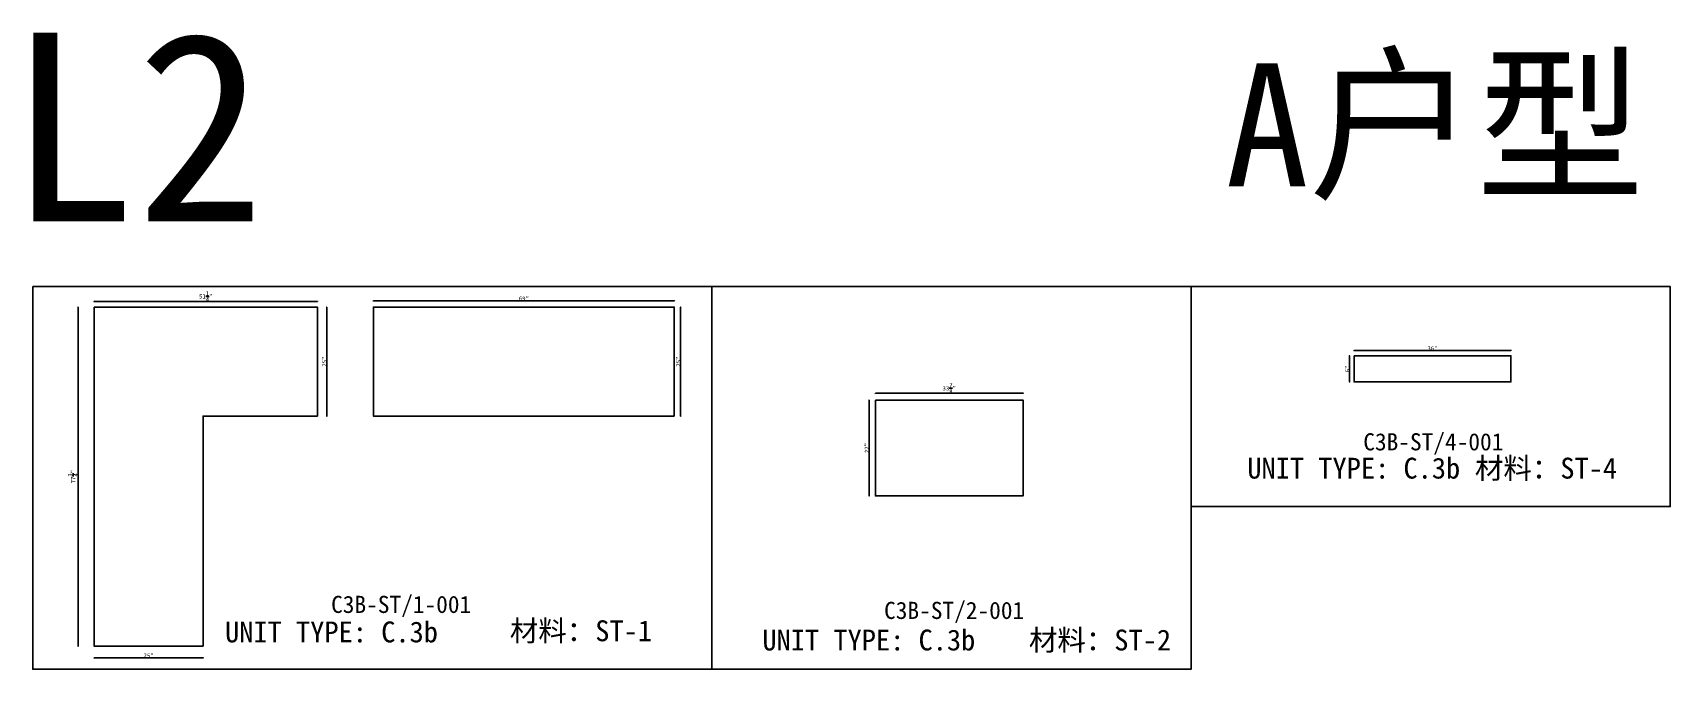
# Model space of a CAD drawing. Header units: millimetres. Extents: x -46966 to 138077, y -48408 to 2116.
# Drawn here: x -46966 to -37426, y -1746 to 1961 of the extents above; entities that cross this region are included whole.
import ezdxf
from ezdxf.enums import TextEntityAlignment as Align

# ---------------------------------------------------------------- set-up
doc = ezdxf.new("R2010")
doc.units = ezdxf.units.MM
doc.layers.add('PART_NUMBER', color=3, linetype='Continuous')
doc.styles.add('样式 1', font='')
doc.styles.get('样式 1').set_extended_font_data('NSimSun')
doc.dimstyles.new('副本 ISO-25', dxfattribs={"dimtxt": 25, "dimasz": 10, "dimexe": 1.5, "dimexo": 0.5, "dimtad": 1, "dimlfac": 0.03937, "dimlunit": 5, "dimtxsty": '样式 1', "dimblk": 'ARCHTICK', "dimcen": 2.5, "dimclrd": 256, "dimclrt": 1, "dimazin": 3, "dimtfac": 1, "dimtmove": 0, "dimatfit": 3, "dimfxlon": 1})

msp = doc.modelspace()

# ---------------------------------------------------------------- texts
at = {"style": '样式 1'}
for s, height, p in [('L2', 1098.6712, (-47110.211, 862.818)), ('A户型', 716.2262, (-40018.185, 1066.337)), ('UNIT TYPE: C.3b', 121.5865, (-39889.784, -635.758)), ('材料：ST-4', 121.5865, (-38563.503, -635.758)), ('UNIT TYPE: C.3b', 121.5865, (-45845.733, -1589.89)), ('材料：ST-1', 121.5865, (-44186.447, -1583.235)), ('UNIT TYPE: C.3b', 121.5865, (-42714.959, -1636.863)), ('材料：ST-2', 121.5865, (-41162.234, -1636.863))]:
    msp.add_text(s, height=height, dxfattribs=at).set_placement(p)
at = {"layer": 'PART_NUMBER', "color": 3, "style": '样式 1'}
for s, p in [('C3B-ST/4-001', (-38805.959, -421.432)), ('C3B-ST/1-001', (-44819.715, -1368.601)), ('C3B-ST/2-001', (-41597.833, -1403.601))]:
    msp.add_text(s, height=100, dxfattribs=at).set_placement(p, align=Align.MIDDLE_CENTER)

# ---------------------------------------------------------------- blocks, each defined once
blk = doc.blocks.new('_ArchTick')
at = {"color": 0, "linetype": 'ByBlock', "const_width": 0.15}
blk.add_lwpolyline([(-0.5, -0.5), (0.5, 0.5)], dxfattribs=at)
blk = doc.blocks.new('*D1')
at = {"color": 0, "lineweight": -2, "transparency": 16777216}
for p, q in [((-43192.3, 363.3), (-43189.8, 363.3)), ((-43192.3, -271.7), (-43189.8, -271.7))]:
    blk.add_line(p, q, dxfattribs=at)
at = {"lineweight": -2, "transparency": 16777216}
blk.add_line((-43191.3, -271.7), (-43191.3, 363.3), dxfattribs=at)
at = {"layer": 'Defpoints', "color": 0, "transparency": 16777216}
for p in [(-43228.3, 363.3), (-43191.3, 363.3), (-43228.3, -271.7)]:
    blk.add_point(p, dxfattribs=at)
at = {"lineweight": -2, "transparency": 16777216, "xscale": 10, "yscale": 10, "zscale": 10}
for p, rotation in [((-43191.3, 363.3), 90), ((-43191.3, -271.7), 270)]:
    blk.add_blockref('_ArchTick', p, dxfattribs=dict(at, rotation=rotation))
at = {"color": 1, "transparency": 16777216, "insert": (-43204.5, 45.8), "char_height": 25, "attachment_point": 5, "rotation": 90, "style": '样式 1'}
blk.add_mtext('\\A1;25"', dxfattribs=at)
blk = doc.blocks.new('*D2')
at = {"color": 0, "lineweight": -2, "transparency": 16777216}
for p, q in [((-44980.9, 398.6), (-44980.9, 401.1)), ((-43228.3, 398.6), (-43228.3, 401.1))]:
    blk.add_line(p, q, dxfattribs=at)
at = {"lineweight": -2, "transparency": 16777216}
blk.add_line((-43228.3, 399.6), (-44980.9, 399.6), dxfattribs=at)
at = {"layer": 'Defpoints', "color": 0, "transparency": 16777216}
for p in [(-44980.9, 399.6), (-44980.9, 363.3), (-43228.3, 363.3)]:
    blk.add_point(p, dxfattribs=at)
at = {"lineweight": -2, "transparency": 16777216, "xscale": 10, "yscale": 10, "zscale": 10, "rotation": 180}
blk.add_blockref('_ArchTick', (-44980.9, 399.6), dxfattribs=at)
at = {"lineweight": -2, "transparency": 16777216, "xscale": 10, "yscale": 10, "zscale": 10}
blk.add_blockref('_ArchTick', (-43228.3, 399.6), dxfattribs=at)
at = {"color": 1, "transparency": 16777216, "insert": (-44104.6, 412.7), "char_height": 25, "attachment_point": 5, "style": '样式 1'}
blk.add_mtext('\\A1;69"', dxfattribs=at)
blk = doc.blocks.new('*D3')
at = {"color": 0, "lineweight": -2, "transparency": 16777216}
for p, q in [((-46608.9, 395.4), (-46608.9, 397.9)), ((-45307.2, 395.4), (-45307.2, 397.9))]:
    blk.add_line(p, q, dxfattribs=at)
at = {"lineweight": -2, "transparency": 16777216}
blk.add_line((-45307.2, 396.4), (-46608.9, 396.4), dxfattribs=at)
at = {"layer": 'Defpoints', "color": 0, "transparency": 16777216}
for p in [(-46608.9, 396.4), (-46608.9, 363.3), (-45307.2, 363.3)]:
    blk.add_point(p, dxfattribs=at)
at = {"lineweight": -2, "transparency": 16777216, "xscale": 10, "yscale": 10, "zscale": 10, "rotation": 180}
blk.add_blockref('_ArchTick', (-46608.9, 396.4), dxfattribs=at)
at = {"lineweight": -2, "transparency": 16777216, "xscale": 10, "yscale": 10, "zscale": 10}
blk.add_blockref('_ArchTick', (-45307.2, 396.4), dxfattribs=at)
at = {"color": 1, "transparency": 16777216, "insert": (-45958.1, 425.4), "char_height": 25, "attachment_point": 5, "style": '样式 1'}
blk.add_mtext('\\A1;51{\\H1x;\\S1/4;}"', dxfattribs=at)
blk = doc.blocks.new('*D4')
at = {"color": 0, "lineweight": -2, "transparency": 16777216}
for p, q in [((-45254.7, 363.3), (-45252.2, 363.3)), ((-45254.7, -271.7), (-45252.2, -271.7))]:
    blk.add_line(p, q, dxfattribs=at)
at = {"lineweight": -2, "transparency": 16777216}
blk.add_line((-45253.7, -271.7), (-45253.7, 363.3), dxfattribs=at)
at = {"layer": 'Defpoints', "color": 0, "transparency": 16777216}
for p in [(-45307.2, 363.3), (-45253.7, 363.3), (-45307.2, -271.7)]:
    blk.add_point(p, dxfattribs=at)
at = {"lineweight": -2, "transparency": 16777216, "xscale": 10, "yscale": 10, "zscale": 10}
for p, rotation in [((-45253.7, 363.3), 90), ((-45253.7, -271.7), 270)]:
    blk.add_blockref('_ArchTick', p, dxfattribs=dict(at, rotation=rotation))
at = {"color": 1, "transparency": 16777216, "insert": (-45266.9, 45.8), "char_height": 25, "attachment_point": 5, "rotation": 90, "style": '样式 1'}
blk.add_mtext('\\A1;25"', dxfattribs=at)
blk = doc.blocks.new('*D5')
at = {"color": 0, "lineweight": -2, "transparency": 16777216}
for p, q in [((-46608.9, -1679), (-46608.9, -1681.5)), ((-45973.9, -1679), (-45973.9, -1681.5))]:
    blk.add_line(p, q, dxfattribs=at)
at = {"lineweight": -2, "transparency": 16777216}
blk.add_line((-46608.9, -1680), (-45973.9, -1680), dxfattribs=at)
at = {"layer": 'Defpoints', "color": 0, "transparency": 16777216}
for p in [(-46608.9, -1611.6), (-45973.9, -1611.6), (-45973.9, -1680)]:
    blk.add_point(p, dxfattribs=at)
at = {"lineweight": -2, "transparency": 16777216, "xscale": 10, "yscale": 10, "zscale": 10, "rotation": 180}
blk.add_blockref('_ArchTick', (-46608.9, -1680), dxfattribs=at)
at = {"lineweight": -2, "transparency": 16777216, "xscale": 10, "yscale": 10, "zscale": 10}
blk.add_blockref('_ArchTick', (-45973.9, -1680), dxfattribs=at)
at = {"color": 1, "transparency": 16777216, "insert": (-46291.4, -1666.9), "char_height": 25, "attachment_point": 5, "style": '样式 1'}
blk.add_mtext('\\A1;25"', dxfattribs=at)
blk = doc.blocks.new('*D6')
at = {"color": 0, "lineweight": -2, "transparency": 16777216}
for p, q in [((-46701.1, 363.3), (-46703.6, 363.3)), ((-46701.1, -1611.6), (-46703.6, -1611.6))]:
    blk.add_line(p, q, dxfattribs=at)
at = {"lineweight": -2, "transparency": 16777216}
blk.add_line((-46702.1, -1611.6), (-46702.1, 363.3), dxfattribs=at)
at = {"layer": 'Defpoints', "color": 0, "transparency": 16777216}
for p in [(-46702.1, 363.3), (-46608.9, 363.3), (-46608.9, -1611.6)]:
    blk.add_point(p, dxfattribs=at)
at = {"lineweight": -2, "transparency": 16777216, "xscale": 10, "yscale": 10, "zscale": 10}
for p, rotation in [((-46702.1, 363.3), 90), ((-46702.1, -1611.6), 270)]:
    blk.add_blockref('_ArchTick', p, dxfattribs=dict(at, rotation=rotation))
at = {"color": 1, "transparency": 16777216, "insert": (-46731.2, -624.2), "char_height": 25, "attachment_point": 5, "rotation": 90, "style": '样式 1'}
blk.add_mtext('\\A1;77{\\H1x;\\S3/4;}"', dxfattribs=at)
blk = doc.blocks.new('*D7')
at = {"color": 0, "lineweight": -2, "transparency": 16777216}
for p, q in [((-42056.9, -139.9), (-42056.9, -137.4)), ((-41196.5, -139.9), (-41196.5, -137.4))]:
    blk.add_line(p, q, dxfattribs=at)
at = {"lineweight": -2, "transparency": 16777216}
blk.add_line((-42056.9, -138.9), (-41196.5, -138.9), dxfattribs=at)
at = {"layer": 'Defpoints', "color": 0, "transparency": 16777216}
for p in [(-42056.9, -178.3), (-41196.5, -138.9), (-41196.5, -178.3)]:
    blk.add_point(p, dxfattribs=at)
at = {"lineweight": -2, "transparency": 16777216, "xscale": 10, "yscale": 10, "zscale": 10, "rotation": 180}
blk.add_blockref('_ArchTick', (-42056.9, -138.9), dxfattribs=at)
at = {"lineweight": -2, "transparency": 16777216, "xscale": 10, "yscale": 10, "zscale": 10}
blk.add_blockref('_ArchTick', (-41196.5, -138.9), dxfattribs=at)
at = {"color": 1, "transparency": 16777216, "insert": (-41626.7, -109.8), "char_height": 25, "attachment_point": 5, "style": '样式 1'}
blk.add_mtext('\\A1;33{\\H1x;\\S7/8;}"', dxfattribs=at)
blk = doc.blocks.new('*D8')
at = {"color": 0, "lineweight": -2, "transparency": 16777216}
for p, q in [((-42092.5, -178.3), (-42095, -178.3)), ((-42092.5, -737.1), (-42095, -737.1))]:
    blk.add_line(p, q, dxfattribs=at)
at = {"lineweight": -2, "transparency": 16777216}
blk.add_line((-42093.5, -178.3), (-42093.5, -737.1), dxfattribs=at)
at = {"layer": 'Defpoints', "color": 0, "transparency": 16777216}
for p in [(-42056.9, -178.3), (-42093.5, -737.1), (-42056.9, -737.1)]:
    blk.add_point(p, dxfattribs=at)
at = {"lineweight": -2, "transparency": 16777216, "xscale": 10, "yscale": 10, "zscale": 10}
for p, rotation in [((-42093.5, -178.3), 90), ((-42093.5, -737.1), 270)]:
    blk.add_blockref('_ArchTick', p, dxfattribs=dict(at, rotation=rotation))
at = {"color": 1, "transparency": 16777216, "insert": (-42106.7, -457.7), "char_height": 25, "attachment_point": 5, "rotation": 90, "style": '样式 1'}
blk.add_mtext('\\A1;22"', dxfattribs=at)
blk = doc.blocks.new('*D9')
at = {"color": 0, "lineweight": -2, "transparency": 16777216}
for p, q in [((-39268.1, 109.2), (-39268.1, 111.7)), ((-38353.7, 109.2), (-38353.7, 111.7))]:
    blk.add_line(p, q, dxfattribs=at)
at = {"lineweight": -2, "transparency": 16777216}
blk.add_line((-39268.1, 110.2), (-38353.7, 110.2), dxfattribs=at)
at = {"layer": 'Defpoints', "color": 0, "transparency": 16777216}
for p in [(-38353.7, 110.2), (-39268.1, 79.4), (-38353.7, 79.4)]:
    blk.add_point(p, dxfattribs=at)
at = {"lineweight": -2, "transparency": 16777216, "xscale": 10, "yscale": 10, "zscale": 10, "rotation": 180}
blk.add_blockref('_ArchTick', (-39268.1, 110.2), dxfattribs=at)
at = {"lineweight": -2, "transparency": 16777216, "xscale": 10, "yscale": 10, "zscale": 10}
blk.add_blockref('_ArchTick', (-38353.7, 110.2), dxfattribs=at)
at = {"color": 1, "transparency": 16777216, "insert": (-38810.9, 123.4), "char_height": 25, "attachment_point": 5, "style": '样式 1'}
blk.add_mtext('\\A1;36"', dxfattribs=at)
blk = doc.blocks.new('*D10')
at = {"color": 0, "lineweight": -2, "transparency": 16777216}
for p, q in [((-39292.9, 79.4), (-39295.4, 79.4)), ((-39292.9, -73), (-39295.4, -73))]:
    blk.add_line(p, q, dxfattribs=at)
at = {"lineweight": -2, "transparency": 16777216}
blk.add_line((-39293.9, -73), (-39293.9, 79.4), dxfattribs=at)
at = {"layer": 'Defpoints', "color": 0, "transparency": 16777216}
for p in [(-39293.9, 79.4), (-39268.1, 79.4), (-39268.1, -73)]:
    blk.add_point(p, dxfattribs=at)
at = {"lineweight": -2, "transparency": 16777216, "xscale": 10, "yscale": 10, "zscale": 10}
for p, rotation in [((-39293.9, 79.4), 90), ((-39293.9, -73), 270)]:
    blk.add_blockref('_ArchTick', p, dxfattribs=dict(at, rotation=rotation))
at = {"color": 1, "transparency": 16777216, "insert": (-39307.1, 3.2), "char_height": 25, "attachment_point": 5, "rotation": 90, "style": '样式 1'}
blk.add_mtext('\\A1;6"', dxfattribs=at)

# ---------------------------------------------------------------- dimensions: what is measured, and where the dimension line sits
for base, p1, p2, angle, picture, middle in [((-46608.927, 396.393), (-45307.177, 363.26), (-46608.927, 363.26), 180, '*D3', (-45958.052, 425.416)), ((-44980.882, 399.591), (-43228.282, 363.26), (-44980.882, 363.26), 180, '*D2', (-44104.582, 412.716)), ((-46702.149, 363.26), (-46608.927, -1611.59), (-46608.927, 363.26), 90, '*D6', (-46731.243, -624.165)), ((-45253.732, 363.26), (-45307.177, -271.74), (-45307.177, 363.26), 90, '*D4', (-45266.857, 45.76)), ((-43191.342, 363.26), (-43228.282, -271.74), (-43228.282, 363.26), 90, '*D1', (-43204.467, 45.76)), ((-39293.927, 79.399), (-39268.092, -73.001), (-39268.092, 79.399), 90, '*D10', (-39307.052, 3.199)), ((-42093.533, -737.082), (-42056.887, -178.282), (-42056.887, -737.082), 90, '*D8', (-42106.658, -457.682)), ((-45973.927, -1680.006), (-46608.927, -1611.59), (-45973.927, -1611.59), 180, '*D5', (-46291.427, -1666.881))]:
    dim = msp.add_linear_dim(base=base, p1=p1, p2=p2, angle=angle, dimstyle='副本 ISO-25')
    dim.commit()
    dim.dimension.update_dxf_attribs({"geometry": picture, "text_midpoint": middle})
for base, p1, p2, picture, middle in [((-38353.692, 110.235), (-39268.092, 79.399), (-38353.692, 79.399), '*D9', (-38810.892, 123.36)), ((-41196.462, -138.855), (-42056.887, -178.282), (-41196.462, -178.282), '*D7', (-41626.675, -109.762))]:
    dim = msp.add_linear_dim(base=base, p1=p1, p2=p2, dimstyle='副本 ISO-25')
    dim.commit()
    dim.dimension.update_dxf_attribs({"geometry": picture, "text_midpoint": middle})

# ---------------------------------------------------------------- linework, layer by layer
at = {"color": 1}
for points in [[(-46966.168, 483.135), (-43009.286, 483.135), (-43009.286, -1746.432), (-46966.168, -1746.432)], [(-43009.286, -1746.432), (-40217.412, -1746.432), (-40217.412, 483.135), (-43009.286, 483.135)], [(-40217.412, 483.135), (-37425.537, 483.135), (-37425.537, -799.262), (-40217.412, -799.262)]]:
    msp.add_lwpolyline(points, close=True, dxfattribs=at)
for points in [[(-46608.927, 363.26), (-45307.177, 363.26), (-45307.177, -271.74), (-45973.927, -271.74), (-45973.927, -1611.59), (-46608.927, -1611.59)], [(-43228.282, -271.74), (-44980.882, -271.74), (-44980.882, 363.26), (-43228.282, 363.26)], [(-39268.092, 79.399), (-38353.692, 79.399), (-38353.692, -73.001), (-39268.092, -73.001)], [(-42056.887, -178.282), (-41196.462, -178.282), (-41196.462, -737.082), (-42056.887, -737.082)]]:
    msp.add_lwpolyline(points, close=True)

msp.set_redraw_order([(e.dxf.handle, doc.entitydb.next_handle()) for e in msp.query("TEXT MTEXT ATTDEF DIMENSION ARC_DIMENSION")])  # texts and dimensions are drawn at this point

doc.saveas('drawing.dxf')
